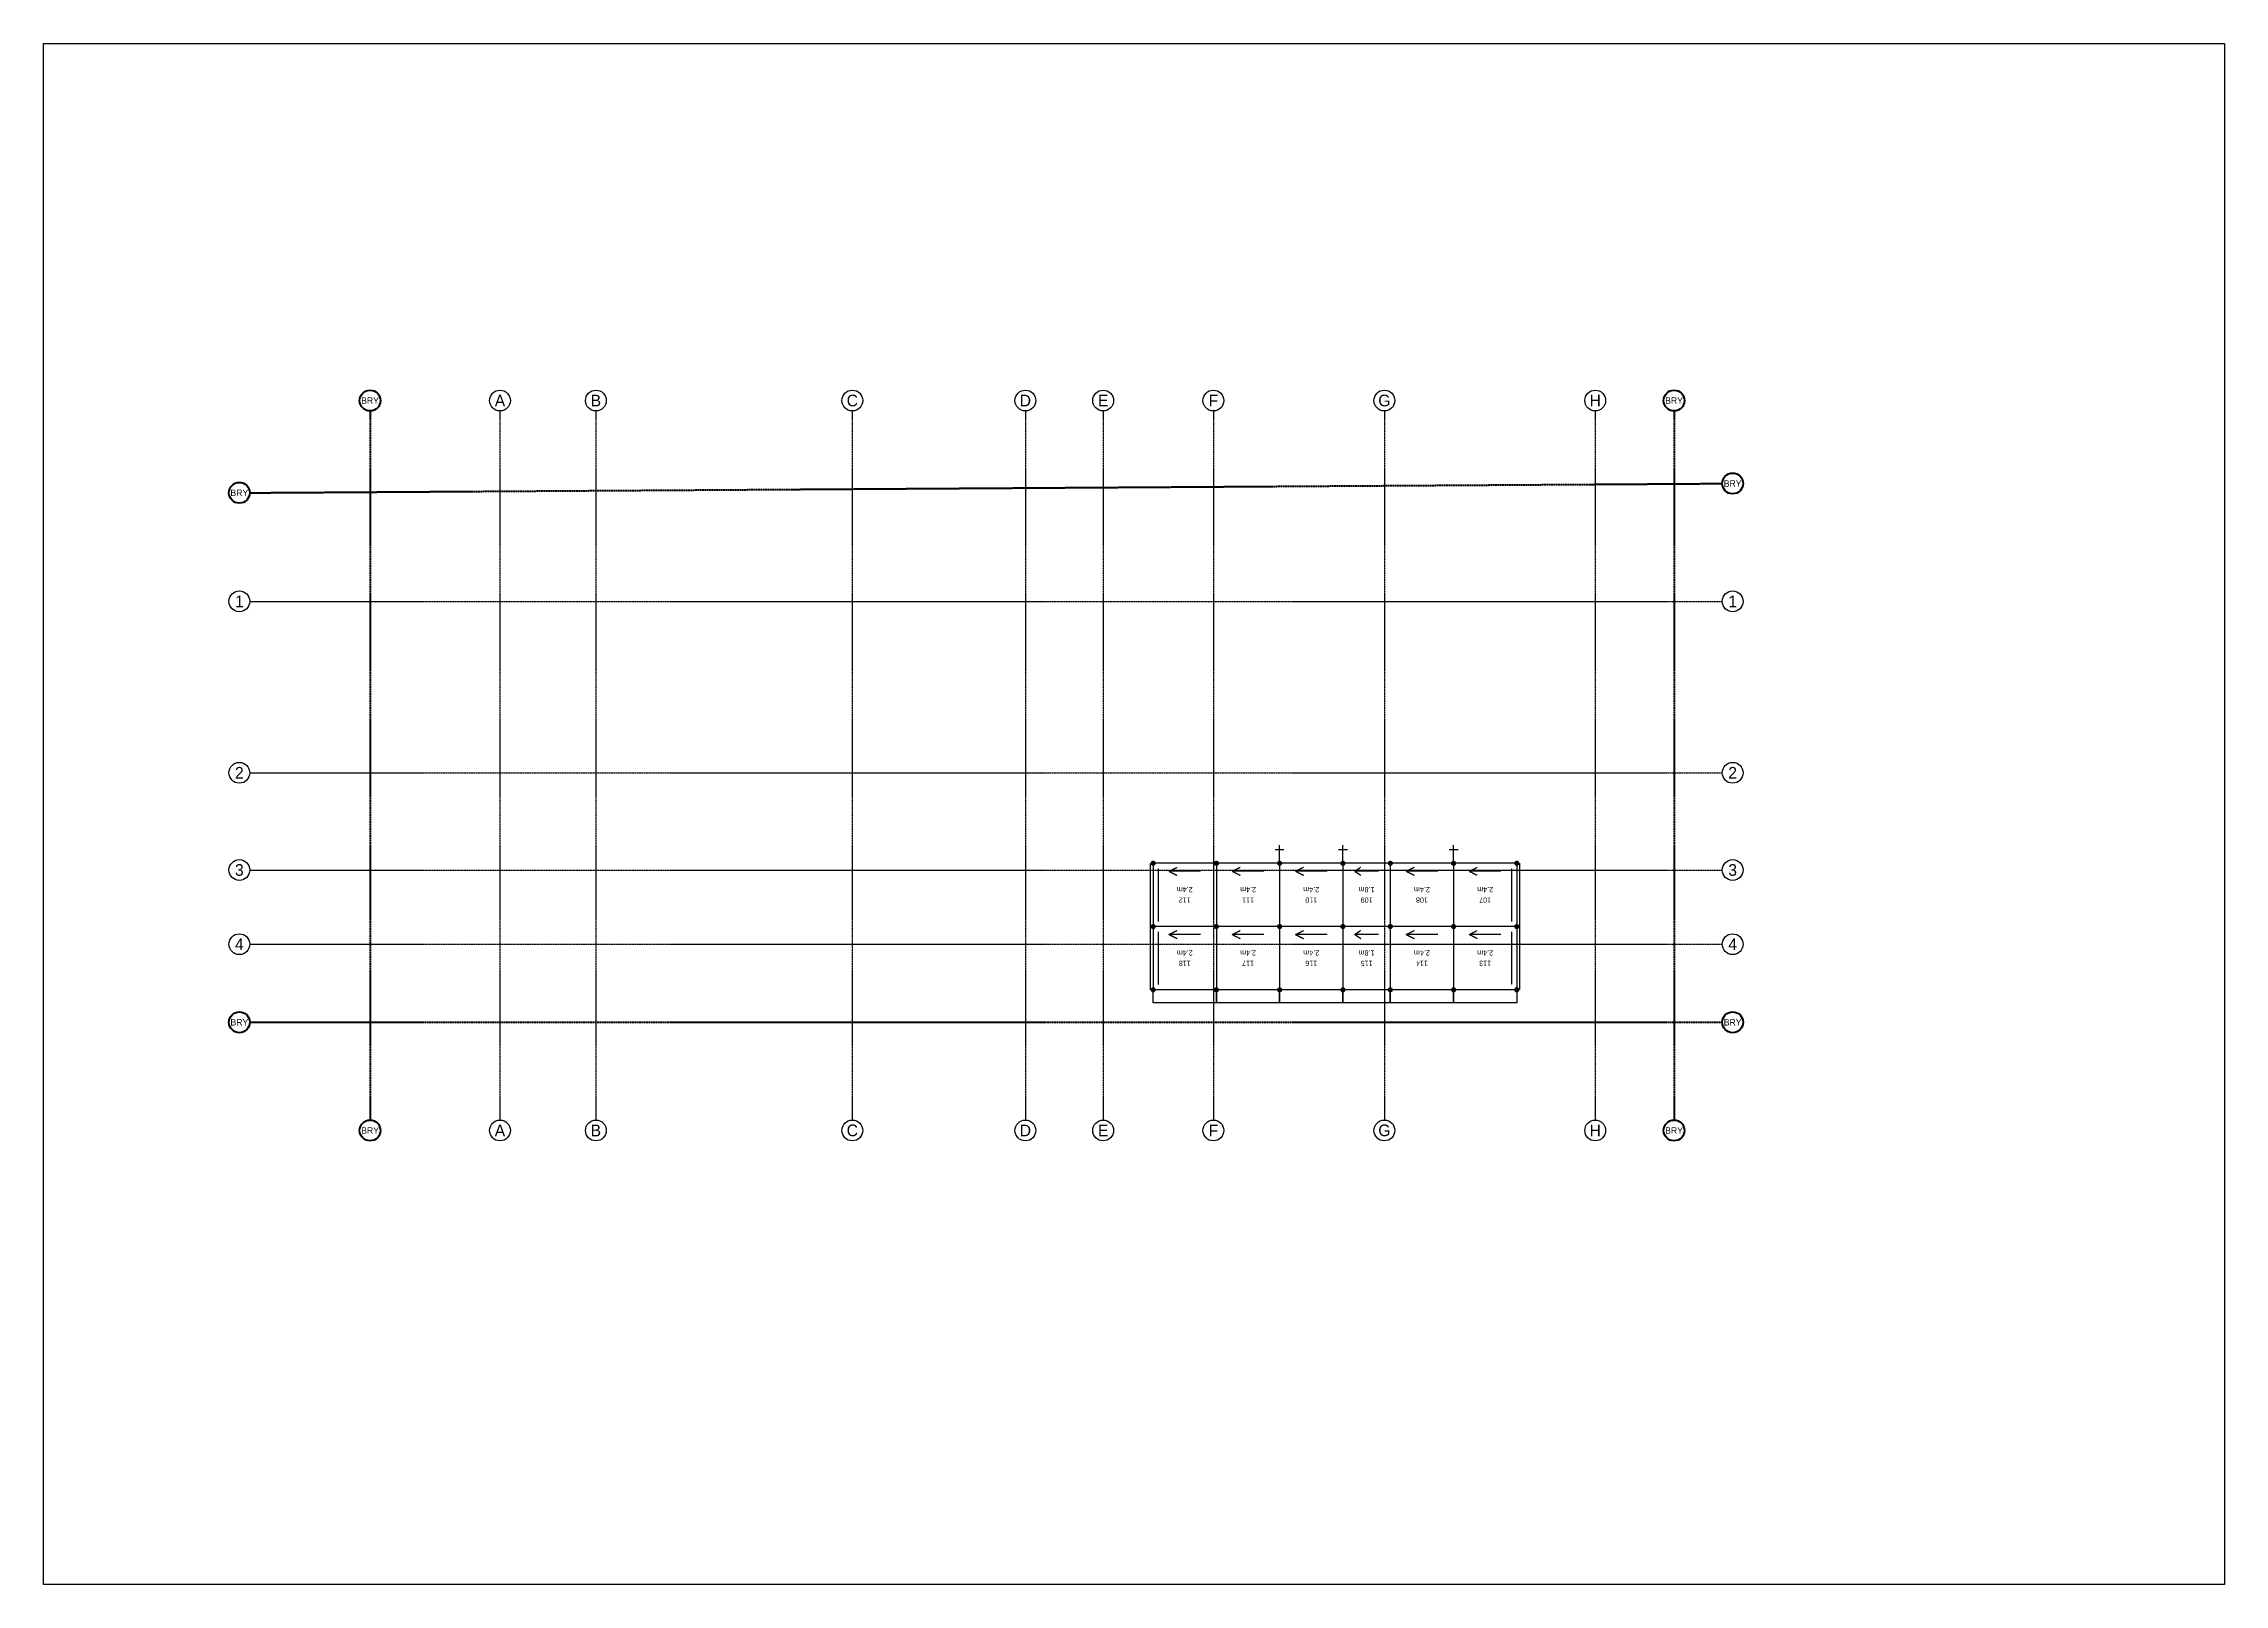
# Model space of a CAD drawing. Header units: millimetres. Extents: x -881708 to -119807, y 0 to 594021.
# Drawn here: x -881708 to -797600, y 534619 to 594021 of the extents above; entities that cross this region are included whole.
import ezdxf
from ezdxf.enums import TextEntityAlignment as Align

# ---------------------------------------------------------------- set-up
doc = ezdxf.new("R2010")
doc.units = ezdxf.units.MM
for name, pattern in [('ACAD_ISO02W100', [15, 12, -3]), ('KwikScaf_DASHED', [3.75, 2.5, -1.25]), ('KwikScaf_Line', [1, 1, 0])]:
    doc.linetypes.add(name, pattern=pattern)
for name, color, linetype in [('Grid Lines', 1, 'CONTINUOUS'), ('Images [2017.10.24]', 252, 'CONTINUOUS'), ('KwikScaf Schematic', 7, 'CONTINUOUS')]:
    doc.layers.add(name, color=color, linetype=linetype)
doc.styles.add('Waco', font='vrinda.ttf', dxfattribs={"height": 250})
picture_1 = doc.add_image_def('image34.tiff', size_in_pixel=(9934, 7016))

msp = doc.modelspace()

# ---------------------------------------------------------------- texts
at = {"layer": 'Grid Lines', "color": 142, "char_height": 250, "attachment_point": 5, "style": 'Waco'}
for insert in [(-869117.5, 580259.1), (-818825.5, 580259.1), (-816564.7, 577063.9), (-874158.4, 576703.9), (-874158.4, 556289.9), (-816564.7, 556289.9), (-869117.5, 552119.9), (-818825.5, 552119.9)]:
    msp.add_mtext_dynamic_manual_height_columns('BRY', width=637.099, gutter_width=1250, heights=[0], dxfattribs=dict(at, insert=insert))
at = {"layer": 'Grid Lines', "char_height": 450, "attachment_point": 5, "style": 'Waco'}
for s, insert in [('A', (-864107.5, 580259.1)), ('B', (-860407.5, 580259.1)), ('C', (-850517.5, 580259.1)), ('D', (-843842.5, 580259.1)), ('E', (-840842.5, 580259.1)), ('F', (-836592.5, 580259.1)), ('G', (-829997.5, 580259.1)), ('H', (-821865.5, 580259.1)), ('1', (-874158.4, 572518.9)), ('1', (-816564.7, 572518.9)), ('2', (-874158.4, 565908.9)), ('2', (-816564.7, 565908.9)), ('3', (-874158.4, 562159.9)), ('3', (-816564.7, 562159.9)), ('4', (-874158.4, 559299.9)), ('4', (-816564.7, 559299.9)), ('A', (-864107.5, 552119.9)), ('B', (-860407.5, 552119.9)), ('C', (-850517.5, 552119.9)), ('D', (-843842.5, 552119.9)), ('E', (-840842.5, 552119.9)), ('F', (-836592.5, 552119.9)), ('G', (-829997.5, 552119.9)), ('H', (-821865.5, 552119.9))]:
    msp.add_mtext_dynamic_manual_height_columns(s, width=637.099, gutter_width=1250, heights=[0], dxfattribs=dict(at, insert=insert))
at = {"layer": 'KwikScaf Schematic'}
for s, p in [('2.4m', (-837694.6, 561400.3)), ('112', (-837694.6, 561000.3)), ('2.4m', (-835255.6, 561400.3)), ('111', (-835255.6, 561000.3)), ('2.4m', (-832816.6, 561400.3)), ('110', (-832816.6, 561000.3)), ('1.8m', (-830682.6, 561400.3)), ('109', (-830682.6, 561000.3)), ('2.4m', (-828548.6, 561400.3)), ('108', (-828548.6, 561000.3)), ('2.4m', (-826109.6, 561400.3)), ('107', (-826109.6, 561000.3)), ('2.4m', (-837694.6, 558961.3)), ('118', (-837694.6, 558561.3)), ('2.4m', (-835255.6, 558961.3)), ('117', (-835255.6, 558561.3)), ('2.4m', (-832816.6, 558961.3)), ('116', (-832816.6, 558561.3)), ('1.8m', (-830682.6, 558961.3)), ('115', (-830682.6, 558561.3)), ('2.4m', (-828548.6, 558961.3)), ('114', (-828548.6, 558561.3)), ('2.4m', (-826109.6, 558961.3)), ('113', (-826109.6, 558561.3))]:
    msp.add_text(s, height=200, rotation=180, dxfattribs=at).set_placement(p, align=Align.MIDDLE_CENTER)

# ---------------------------------------------------------------- linework, layer by layer
at = {"layer": 'Grid Lines', "color": 142, "linetype": 'ACAD_ISO02W100', "lineweight": 40}
for points in [[(-869117.5, 579857.8), (-869117.5, 552521.1)], [(-818825.5, 579857.8), (-818825.5, 552521.1)], [(-873757.2, 576703.9), (-816966, 577061.4)], [(-873757.2, 556289.9), (-816966, 556289.9)]]:
    msp.add_lwpolyline(points, dxfattribs=at)
at = {"layer": 'Grid Lines', "linetype": 'ACAD_ISO02W100'}
for points in [[(-864107.5, 579857.8), (-864107.5, 552521.1)], [(-860407.5, 579857.8), (-860407.5, 552521.1)], [(-850517.5, 579857.8), (-850517.5, 552521.1)], [(-843842.5, 579857.8), (-843842.5, 552521.1)], [(-840842.5, 579857.8), (-840842.5, 552521.1)], [(-836592.5, 579857.8), (-836592.5, 552521.1)], [(-829997.5, 579857.8), (-829997.5, 552521.1)], [(-821865.5, 579857.8), (-821865.5, 552521.1)], [(-873757.2, 572518.9), (-816966, 572518.9)], [(-873757.2, 565908.9), (-816966, 565908.9)], [(-873757.2, 562159.9), (-816966, 562159.9)], [(-873757.2, 559299.9), (-816966, 559299.9)]]:
    msp.add_lwpolyline(points, dxfattribs=at)
at = {"layer": 'Grid Lines', "color": 142, "lineweight": 40}
for centre in [(-869117.5, 580259.1), (-818825.5, 580259.1), (-874158.4, 576703.9), (-816564.7, 577063.9), (-874158.4, 556289.9), (-816564.7, 556289.9), (-869117.5, 552119.9), (-818825.5, 552119.9)]:
    msp.add_circle(centre, 401.2, dxfattribs=at)
at = {"layer": 'Grid Lines'}
for centre in [(-864107.5, 580259.1), (-860407.5, 580259.1), (-850517.5, 580259.1), (-843842.5, 580259.1), (-840842.5, 580259.1), (-836592.5, 580259.1), (-829997.5, 580259.1), (-821865.5, 580259.1), (-874158.4, 572518.9), (-816564.7, 572518.9), (-874158.4, 565908.9), (-816564.7, 565908.9), (-874158.4, 562159.9), (-816564.7, 562159.9), (-874158.4, 559299.9), (-816564.7, 559299.9), (-864107.5, 552119.9), (-860407.5, 552119.9), (-850517.5, 552119.9), (-843842.5, 552119.9), (-840842.5, 552119.9), (-836592.5, 552119.9), (-829997.5, 552119.9), (-821865.5, 552119.9)]:
    msp.add_circle(centre, 401.2, dxfattribs=at)
at = {"layer": 'KwikScaf Schematic', "color": 3, "linetype": 'KwikScaf_Line'}
for p, q in [((-833861.1, 562944.8), (-834211.1, 562944.8)), ((-834036.1, 562419.8), (-834036.1, 563119.8)), ((-827154.1, 562944.8), (-827504.1, 562944.8)), ((-827329.1, 562419.8), (-827329.1, 563119.8)), ((-838914.1, 562419.8), (-838914.1, 559980.8)), ((-836475.1, 562419.8), (-838914.1, 562419.8)), ((-838304.3, 562114.9), (-837999.4, 562267.3)), ((-837084.8, 562114.9), (-838304.3, 562114.9)), ((-838304.3, 562114.9), (-837999.4, 561962.5)), ((-836475.1, 562419.8), (-836475.1, 559980.8)), ((-834036.1, 562419.8), (-836475.1, 562419.8)), ((-835865.3, 562114.9), (-835560.4, 562267.3)), ((-834645.8, 562114.9), (-835865.3, 562114.9)), ((-835865.3, 562114.9), (-835560.4, 561962.5)), ((-834036.1, 562419.8), (-834036.1, 559980.8)), ((-831597.1, 562419.8), (-834036.1, 562419.8)), ((-833426.3, 562114.9), (-833121.4, 562267.3)), ((-832206.8, 562114.9), (-833426.3, 562114.9)), ((-833426.3, 562114.9), (-833121.4, 561962.5)), ((-829768.1, 562419.8), (-829768.1, 559980.8)), ((-827329.1, 562419.8), (-829768.1, 562419.8)), ((-829158.3, 562114.9), (-828853.4, 562267.3)), ((-827938.8, 562114.9), (-829158.3, 562114.9)), ((-829158.3, 562114.9), (-828853.4, 561962.5)), ((-827329.1, 562419.8), (-827329.1, 559980.8)), ((-824890.1, 562419.8), (-827329.1, 562419.8)), ((-826719.3, 562114.9), (-826414.4, 562267.3)), ((-825499.8, 562114.9), (-826719.3, 562114.9)), ((-826719.3, 562114.9), (-826414.4, 561962.5)), ((-824890.1, 562419.8), (-824890.1, 559980.8)), ((-836475.1, 559980.8), (-838914.1, 559980.8)), ((-838914.1, 559980.8), (-838914.1, 557541.8)), ((-838304.3, 559675.9), (-837999.4, 559828.3)), ((-837084.8, 559675.9), (-838304.3, 559675.9)), ((-838304.3, 559675.9), (-837999.4, 559523.5)), ((-834036.1, 559980.8), (-836475.1, 559980.8)), ((-836475.1, 559980.8), (-836475.1, 557541.8)), ((-835865.3, 559675.9), (-835560.4, 559828.3)), ((-834645.8, 559675.9), (-835865.3, 559675.9)), ((-835865.3, 559675.9), (-835560.4, 559523.5)), ((-831597.1, 559980.8), (-834036.1, 559980.8)), ((-834036.1, 559980.8), (-834036.1, 557541.8)), ((-833426.3, 559675.9), (-833121.4, 559828.3)), ((-832206.8, 559675.9), (-833426.3, 559675.9)), ((-833426.3, 559675.9), (-833121.4, 559523.5)), ((-827329.1, 559980.8), (-829768.1, 559980.8)), ((-829768.1, 559980.8), (-829768.1, 557541.8)), ((-829158.3, 559675.9), (-828853.4, 559828.3)), ((-827938.8, 559675.9), (-829158.3, 559675.9)), ((-829158.3, 559675.9), (-828853.4, 559523.5)), ((-824890.1, 559980.8), (-827329.1, 559980.8)), ((-827329.1, 559980.8), (-827329.1, 557541.8)), ((-826719.3, 559675.9), (-826414.4, 559828.3)), ((-825499.8, 559675.9), (-826719.3, 559675.9)), ((-826719.3, 559675.9), (-826414.4, 559523.5)), ((-824890.1, 559980.8), (-824890.1, 557541.8)), ((-836475.1, 557541.8), (-838914.1, 557541.8)), ((-838914.1, 557033.8), (-838914.1, 557541.8)), ((-836475.1, 557033.8), (-838914.1, 557033.8)), ((-834036.1, 557541.8), (-836475.1, 557541.8)), ((-836475.1, 557033.8), (-836475.1, 557541.8)), ((-836475.1, 557541.8), (-836475.1, 557033.8)), ((-834036.1, 557033.8), (-836475.1, 557033.8)), ((-831597.1, 557541.8), (-834036.1, 557541.8)), ((-834036.1, 557033.8), (-834036.1, 557541.8)), ((-834036.1, 557541.8), (-834036.1, 557033.8)), ((-831597.1, 557033.8), (-834036.1, 557033.8)), ((-831597.1, 557541.8), (-831597.1, 557033.8)), ((-827329.1, 557541.8), (-829768.1, 557541.8)), ((-829768.1, 557033.8), (-829768.1, 557541.8)), ((-827329.1, 557033.8), (-829768.1, 557033.8)), ((-824890.1, 557541.8), (-827329.1, 557541.8)), ((-827329.1, 557033.8), (-827329.1, 557541.8)), ((-827329.1, 557541.8), (-827329.1, 557033.8)), ((-824890.1, 557033.8), (-827329.1, 557033.8)), ((-824890.1, 557541.8), (-824890.1, 557033.8))]:
    msp.add_line(p, q, dxfattribs=at)
at = {"layer": 'KwikScaf Schematic', "color": 5, "linetype": 'KwikScaf_Line'}
for p, q in [((-831422.1, 562944.8), (-831772.1, 562944.8)), ((-831597.1, 562419.8), (-831597.1, 563119.8)), ((-831597.1, 562419.8), (-831597.1, 559980.8)), ((-829768.1, 562419.8), (-831597.1, 562419.8)), ((-831139.8, 562114.9), (-830911.2, 562267.3)), ((-830225.3, 562114.9), (-831139.8, 562114.9)), ((-831139.8, 562114.9), (-830911.2, 561962.5)), ((-829768.1, 559980.8), (-831597.1, 559980.8)), ((-831597.1, 559980.8), (-831597.1, 557541.8)), ((-831139.8, 559675.9), (-830911.2, 559828.3)), ((-830225.3, 559675.9), (-831139.8, 559675.9)), ((-831139.8, 559675.9), (-830911.2, 559523.5)), ((-829768.1, 557541.8), (-831597.1, 557541.8)), ((-831597.1, 557033.8), (-831597.1, 557541.8)), ((-829768.1, 557033.8), (-831597.1, 557033.8)), ((-829768.1, 557541.8), (-829768.1, 557033.8))]:
    msp.add_line(p, q, dxfattribs=at)
at = {"layer": 'KwikScaf Schematic', "color": 3, "linetype": 'KwikScaf_DASHED'}
for p, q in [((-839014.1, 559980.8), (-839014.1, 562419.8)), ((-838714.1, 560180.8), (-838714.1, 562219.8)), ((-825090.1, 562219.8), (-825090.1, 560180.8)), ((-824790.1, 562419.8), (-824790.1, 559980.8)), ((-839014.1, 557541.8), (-839014.1, 559980.8)), ((-838714.1, 557741.8), (-838714.1, 559780.8)), ((-825090.1, 559780.8), (-825090.1, 557741.8)), ((-824790.1, 559980.8), (-824790.1, 557541.8))]:
    msp.add_line(p, q, dxfattribs=at)
at = {"layer": 'KwikScaf Schematic', "color": 3, "linetype": 'KwikScaf_Line'}
for points in [[(-838914.1, 562369.8, 100, 100, -0.1989124), (-838949.4, 562384.4, 100, 100, -0.1989124), (-838964.1, 562419.8, 100, 100, -0.1989124), (-838949.4, 562455.1, 100, 100, -0.1989124), (-838914.1, 562469.8, 100, 100, -0.1989124), (-838878.7, 562455.1, 100, 100, -0.1989124), (-838864.1, 562419.8, 100, 100, -0.1989124), (-838878.7, 562384.4, 100, 100, -0.1989124)], [(-836475.1, 562369.8, 100, 100, -0.1989124), (-836510.4, 562384.4, 100, 100, -0.1989124), (-836525.1, 562419.8, 100, 100, -0.1989124), (-836510.4, 562455.1, 100, 100, -0.1989124), (-836475.1, 562469.8, 100, 100, -0.1989124), (-836439.7, 562455.1, 100, 100, -0.1989124), (-836425.1, 562419.8, 100, 100, -0.1989124), (-836439.7, 562384.4, 100, 100, -0.1989124)], [(-834036.1, 562369.8, 100, 100, -0.1989124), (-834071.4, 562384.4, 100, 100, -0.1989124), (-834086.1, 562419.8, 100, 100, -0.1989124), (-834071.4, 562455.1, 100, 100, -0.1989124), (-834036.1, 562469.8, 100, 100, -0.1989124), (-834000.7, 562455.1, 100, 100, -0.1989124), (-833986.1, 562419.8, 100, 100, -0.1989124), (-834000.7, 562384.4, 100, 100, -0.1989124)], [(-829768.1, 562369.8, 100, 100, -0.1989124), (-829803.4, 562384.4, 100, 100, -0.1989124), (-829818.1, 562419.8, 100, 100, -0.1989124), (-829803.4, 562455.1, 100, 100, -0.1989124), (-829768.1, 562469.8, 100, 100, -0.1989124), (-829732.7, 562455.1, 100, 100, -0.1989124), (-829718.1, 562419.8, 100, 100, -0.1989124), (-829732.7, 562384.4, 100, 100, -0.1989124)], [(-827329.1, 562369.8, 100, 100, -0.1989124), (-827364.4, 562384.4, 100, 100, -0.1989124), (-827379.1, 562419.8, 100, 100, -0.1989124), (-827364.4, 562455.1, 100, 100, -0.1989124), (-827329.1, 562469.8, 100, 100, -0.1989124), (-827293.7, 562455.1, 100, 100, -0.1989124), (-827279.1, 562419.8, 100, 100, -0.1989124), (-827293.7, 562384.4, 100, 100, -0.1989124)], [(-838914.1, 559930.8, 100, 100, -0.1989124), (-838949.4, 559945.4, 100, 100, -0.1989124), (-838964.1, 559980.8, 100, 100, -0.1989124), (-838949.4, 560016.1, 100, 100, -0.1989124), (-838914.1, 560030.8, 100, 100, -0.1989124), (-838878.7, 560016.1, 100, 100, -0.1989124), (-838864.1, 559980.8, 100, 100, -0.1989124), (-838878.7, 559945.4, 100, 100, -0.1989124)], [(-836475.1, 559930.8, 100, 100, -0.1989124), (-836510.4, 559945.4, 100, 100, -0.1989124), (-836525.1, 559980.8, 100, 100, -0.1989124), (-836510.4, 560016.1, 100, 100, -0.1989124), (-836475.1, 560030.8, 100, 100, -0.1989124), (-836439.7, 560016.1, 100, 100, -0.1989124), (-836425.1, 559980.8, 100, 100, -0.1989124), (-836439.7, 559945.4, 100, 100, -0.1989124)], [(-836475.1, 559930.8, 100, 100, -0.1989124), (-836510.4, 559945.4, 100, 100, -0.1989124), (-836525.1, 559980.8, 100, 100, -0.1989124), (-836510.4, 560016.1, 100, 100, -0.1989124), (-836475.1, 560030.8, 100, 100, -0.1989124), (-836439.7, 560016.1, 100, 100, -0.1989124), (-836425.1, 559980.8, 100, 100, -0.1989124), (-836439.7, 559945.4, 100, 100, -0.1989124)], [(-834036.1, 559930.8, 100, 100, -0.1989124), (-834071.4, 559945.4, 100, 100, -0.1989124), (-834086.1, 559980.8, 100, 100, -0.1989124), (-834071.4, 560016.1, 100, 100, -0.1989124), (-834036.1, 560030.8, 100, 100, -0.1989124), (-834000.7, 560016.1, 100, 100, -0.1989124), (-833986.1, 559980.8, 100, 100, -0.1989124), (-834000.7, 559945.4, 100, 100, -0.1989124)], [(-834036.1, 559930.8, 100, 100, -0.1989124), (-834071.4, 559945.4, 100, 100, -0.1989124), (-834086.1, 559980.8, 100, 100, -0.1989124), (-834071.4, 560016.1, 100, 100, -0.1989124), (-834036.1, 560030.8, 100, 100, -0.1989124), (-834000.7, 560016.1, 100, 100, -0.1989124), (-833986.1, 559980.8, 100, 100, -0.1989124), (-834000.7, 559945.4, 100, 100, -0.1989124)], [(-831597.1, 559930.8, 100, 100, -0.1989124), (-831632.4, 559945.4, 100, 100, -0.1989124), (-831647.1, 559980.8, 100, 100, -0.1989124), (-831632.4, 560016.1, 100, 100, -0.1989124), (-831597.1, 560030.8, 100, 100, -0.1989124), (-831561.7, 560016.1, 100, 100, -0.1989124), (-831547.1, 559980.8, 100, 100, -0.1989124), (-831561.7, 559945.4, 100, 100, -0.1989124)], [(-829768.1, 559930.8, 100, 100, -0.1989124), (-829803.4, 559945.4, 100, 100, -0.1989124), (-829818.1, 559980.8, 100, 100, -0.1989124), (-829803.4, 560016.1, 100, 100, -0.1989124), (-829768.1, 560030.8, 100, 100, -0.1989124), (-829732.7, 560016.1, 100, 100, -0.1989124), (-829718.1, 559980.8, 100, 100, -0.1989124), (-829732.7, 559945.4, 100, 100, -0.1989124)], [(-827329.1, 559930.8, 100, 100, -0.1989124), (-827364.4, 559945.4, 100, 100, -0.1989124), (-827379.1, 559980.8, 100, 100, -0.1989124), (-827364.4, 560016.1, 100, 100, -0.1989124), (-827329.1, 560030.8, 100, 100, -0.1989124), (-827293.7, 560016.1, 100, 100, -0.1989124), (-827279.1, 559980.8, 100, 100, -0.1989124), (-827293.7, 559945.4, 100, 100, -0.1989124)], [(-827329.1, 559930.8, 100, 100, -0.1989124), (-827364.4, 559945.4, 100, 100, -0.1989124), (-827379.1, 559980.8, 100, 100, -0.1989124), (-827364.4, 560016.1, 100, 100, -0.1989124), (-827329.1, 560030.8, 100, 100, -0.1989124), (-827293.7, 560016.1, 100, 100, -0.1989124), (-827279.1, 559980.8, 100, 100, -0.1989124), (-827293.7, 559945.4, 100, 100, -0.1989124)], [(-824890.1, 559930.8, 100, 100, -0.1989124), (-824925.4, 559945.4, 100, 100, -0.1989124), (-824940.1, 559980.8, 100, 100, -0.1989124), (-824925.4, 560016.1, 100, 100, -0.1989124), (-824890.1, 560030.8, 100, 100, -0.1989124), (-824854.7, 560016.1, 100, 100, -0.1989124), (-824840.1, 559980.8, 100, 100, -0.1989124), (-824854.7, 559945.4, 100, 100, -0.1989124)], [(-836475.1, 557491.8, 100, 100, -0.1989124), (-836510.4, 557506.4, 100, 100, -0.1989124), (-836525.1, 557541.8, 100, 100, -0.1989124), (-836510.4, 557577.1, 100, 100, -0.1989124), (-836475.1, 557591.8, 100, 100, -0.1989124), (-836439.7, 557577.1, 100, 100, -0.1989124), (-836425.1, 557541.8, 100, 100, -0.1989124), (-836439.7, 557506.4, 100, 100, -0.1989124)], [(-834036.1, 557491.8, 100, 100, -0.1989124), (-834071.4, 557506.4, 100, 100, -0.1989124), (-834086.1, 557541.8, 100, 100, -0.1989124), (-834071.4, 557577.1, 100, 100, -0.1989124), (-834036.1, 557591.8, 100, 100, -0.1989124), (-834000.7, 557577.1, 100, 100, -0.1989124), (-833986.1, 557541.8, 100, 100, -0.1989124), (-834000.7, 557506.4, 100, 100, -0.1989124)], [(-831597.1, 557491.8, 100, 100, -0.1989124), (-831632.4, 557506.4, 100, 100, -0.1989124), (-831647.1, 557541.8, 100, 100, -0.1989124), (-831632.4, 557577.1, 100, 100, -0.1989124), (-831597.1, 557591.8, 100, 100, -0.1989124), (-831561.7, 557577.1, 100, 100, -0.1989124), (-831547.1, 557541.8, 100, 100, -0.1989124), (-831561.7, 557506.4, 100, 100, -0.1989124)], [(-827329.1, 557491.8, 100, 100, -0.1989124), (-827364.4, 557506.4, 100, 100, -0.1989124), (-827379.1, 557541.8, 100, 100, -0.1989124), (-827364.4, 557577.1, 100, 100, -0.1989124), (-827329.1, 557591.8, 100, 100, -0.1989124), (-827293.7, 557577.1, 100, 100, -0.1989124), (-827279.1, 557541.8, 100, 100, -0.1989124), (-827293.7, 557506.4, 100, 100, -0.1989124)], [(-824890.1, 557491.8, 100, 100, -0.1989124), (-824925.4, 557506.4, 100, 100, -0.1989124), (-824940.1, 557541.8, 100, 100, -0.1989124), (-824925.4, 557577.1, 100, 100, -0.1989124), (-824890.1, 557591.8, 100, 100, -0.1989124), (-824854.7, 557577.1, 100, 100, -0.1989124), (-824840.1, 557541.8, 100, 100, -0.1989124), (-824854.7, 557506.4, 100, 100, -0.1989124)]]:
    msp.add_lwpolyline(points, format="xyseb", close=True, dxfattribs=at)
at = {"layer": 'KwikScaf Schematic', "color": 3, "linetype": 'KwikScaf_Line', "const_width": 100}
for points in [[(-836475.1, 562369.8, -0.1989124), (-836510.4, 562384.4, -0.1989124), (-836525.1, 562419.8, -0.1989124), (-836510.4, 562455.1, -0.1989124), (-836475.1, 562469.8, -0.1989124), (-836439.7, 562455.1, -0.1989124), (-836425.1, 562419.8, -0.1989124), (-836439.7, 562384.4, -0.1989124)], [(-834036.1, 562369.8, -0.1989124), (-834071.4, 562384.4, -0.1989124), (-834086.1, 562419.8, -0.1989124), (-834071.4, 562455.1, -0.1989124), (-834036.1, 562469.8, -0.1989124), (-834000.7, 562455.1, -0.1989124), (-833986.1, 562419.8, -0.1989124), (-834000.7, 562384.4, -0.1989124)], [(-831597.1, 562369.8, -0.1989124), (-831632.4, 562384.4, -0.1989124), (-831647.1, 562419.8, -0.1989124), (-831632.4, 562455.1, -0.1989124), (-831597.1, 562469.8, -0.1989124), (-831561.7, 562455.1, -0.1989124), (-831547.1, 562419.8, -0.1989124), (-831561.7, 562384.4, -0.1989124)], [(-827329.1, 562369.8, -0.1989124), (-827364.4, 562384.4, -0.1989124), (-827379.1, 562419.8, -0.1989124), (-827364.4, 562455.1, -0.1989124), (-827329.1, 562469.8, -0.1989124), (-827293.7, 562455.1, -0.1989124), (-827279.1, 562419.8, -0.1989124), (-827293.7, 562384.4, -0.1989124)], [(-824890.1, 562369.8, -0.1989124), (-824925.4, 562384.4, -0.1989124), (-824940.1, 562419.8, -0.1989124), (-824925.4, 562455.1, -0.1989124), (-824890.1, 562469.8, -0.1989124), (-824854.7, 562455.1, -0.1989124), (-824840.1, 562419.8, -0.1989124), (-824854.7, 562384.4, -0.1989124)], [(-838914.1, 559930.8, -0.1989124), (-838949.4, 559945.4, -0.1989124), (-838964.1, 559980.8, -0.1989124), (-838949.4, 560016.1, -0.1989124), (-838914.1, 560030.8, -0.1989124), (-838878.7, 560016.1, -0.1989124), (-838864.1, 559980.8, -0.1989124), (-838878.7, 559945.4, -0.1989124)], [(-836475.1, 559930.8, -0.1989124), (-836510.4, 559945.4, -0.1989124), (-836525.1, 559980.8, -0.1989124), (-836510.4, 560016.1, -0.1989124), (-836475.1, 560030.8, -0.1989124), (-836439.7, 560016.1, -0.1989124), (-836425.1, 559980.8, -0.1989124), (-836439.7, 559945.4, -0.1989124)], [(-836475.1, 559930.8, -0.1989124), (-836510.4, 559945.4, -0.1989124), (-836525.1, 559980.8, -0.1989124), (-836510.4, 560016.1, -0.1989124), (-836475.1, 560030.8, -0.1989124), (-836439.7, 560016.1, -0.1989124), (-836425.1, 559980.8, -0.1989124), (-836439.7, 559945.4, -0.1989124)], [(-834036.1, 559930.8, -0.1989124), (-834071.4, 559945.4, -0.1989124), (-834086.1, 559980.8, -0.1989124), (-834071.4, 560016.1, -0.1989124), (-834036.1, 560030.8, -0.1989124), (-834000.7, 560016.1, -0.1989124), (-833986.1, 559980.8, -0.1989124), (-834000.7, 559945.4, -0.1989124)], [(-834036.1, 559930.8, -0.1989124), (-834071.4, 559945.4, -0.1989124), (-834086.1, 559980.8, -0.1989124), (-834071.4, 560016.1, -0.1989124), (-834036.1, 560030.8, -0.1989124), (-834000.7, 560016.1, -0.1989124), (-833986.1, 559980.8, -0.1989124), (-834000.7, 559945.4, -0.1989124)], [(-831597.1, 559930.8, -0.1989124), (-831632.4, 559945.4, -0.1989124), (-831647.1, 559980.8, -0.1989124), (-831632.4, 560016.1, -0.1989124), (-831597.1, 560030.8, -0.1989124), (-831561.7, 560016.1, -0.1989124), (-831547.1, 559980.8, -0.1989124), (-831561.7, 559945.4, -0.1989124)], [(-829768.1, 559930.8, -0.1989124), (-829803.4, 559945.4, -0.1989124), (-829818.1, 559980.8, -0.1989124), (-829803.4, 560016.1, -0.1989124), (-829768.1, 560030.8, -0.1989124), (-829732.7, 560016.1, -0.1989124), (-829718.1, 559980.8, -0.1989124), (-829732.7, 559945.4, -0.1989124)], [(-827329.1, 559930.8, -0.1989124), (-827364.4, 559945.4, -0.1989124), (-827379.1, 559980.8, -0.1989124), (-827364.4, 560016.1, -0.1989124), (-827329.1, 560030.8, -0.1989124), (-827293.7, 560016.1, -0.1989124), (-827279.1, 559980.8, -0.1989124), (-827293.7, 559945.4, -0.1989124)], [(-827329.1, 559930.8, -0.1989124), (-827364.4, 559945.4, -0.1989124), (-827379.1, 559980.8, -0.1989124), (-827364.4, 560016.1, -0.1989124), (-827329.1, 560030.8, -0.1989124), (-827293.7, 560016.1, -0.1989124), (-827279.1, 559980.8, -0.1989124), (-827293.7, 559945.4, -0.1989124)], [(-824890.1, 559930.8, -0.1989124), (-824925.4, 559945.4, -0.1989124), (-824940.1, 559980.8, -0.1989124), (-824925.4, 560016.1, -0.1989124), (-824890.1, 560030.8, -0.1989124), (-824854.7, 560016.1, -0.1989124), (-824840.1, 559980.8, -0.1989124), (-824854.7, 559945.4, -0.1989124)], [(-838914.1, 557491.8, -0.1989124), (-838949.4, 557506.4, -0.1989124), (-838964.1, 557541.8, -0.1989124), (-838949.4, 557577.1, -0.1989124), (-838914.1, 557591.8, -0.1989124), (-838878.7, 557577.1, -0.1989124), (-838864.1, 557541.8, -0.1989124), (-838878.7, 557506.4, -0.1989124)], [(-836475.1, 557491.8, -0.1989124), (-836510.4, 557506.4, -0.1989124), (-836525.1, 557541.8, -0.1989124), (-836510.4, 557577.1, -0.1989124), (-836475.1, 557591.8, -0.1989124), (-836439.7, 557577.1, -0.1989124), (-836425.1, 557541.8, -0.1989124), (-836439.7, 557506.4, -0.1989124)], [(-834036.1, 557491.8, -0.1989124), (-834071.4, 557506.4, -0.1989124), (-834086.1, 557541.8, -0.1989124), (-834071.4, 557577.1, -0.1989124), (-834036.1, 557591.8, -0.1989124), (-834000.7, 557577.1, -0.1989124), (-833986.1, 557541.8, -0.1989124), (-834000.7, 557506.4, -0.1989124)], [(-829768.1, 557491.8, -0.1989124), (-829803.4, 557506.4, -0.1989124), (-829818.1, 557541.8, -0.1989124), (-829803.4, 557577.1, -0.1989124), (-829768.1, 557591.8, -0.1989124), (-829732.7, 557577.1, -0.1989124), (-829718.1, 557541.8, -0.1989124), (-829732.7, 557506.4, -0.1989124)], [(-827329.1, 557491.8, -0.1989124), (-827364.4, 557506.4, -0.1989124), (-827379.1, 557541.8, -0.1989124), (-827364.4, 557577.1, -0.1989124), (-827329.1, 557591.8, -0.1989124), (-827293.7, 557577.1, -0.1989124), (-827279.1, 557541.8, -0.1989124), (-827293.7, 557506.4, -0.1989124)]]:
    msp.add_lwpolyline(points, format="xyb", close=True, dxfattribs=at)
at = {"layer": 'KwikScaf Schematic', "color": 5, "linetype": 'KwikScaf_Line'}
for points in [[(-831597.1, 562369.8, 100, 100, -0.1989124), (-831632.4, 562384.4, 100, 100, -0.1989124), (-831647.1, 562419.8, 100, 100, -0.1989124), (-831632.4, 562455.1, 100, 100, -0.1989124), (-831597.1, 562469.8, 100, 100, -0.1989124), (-831561.7, 562455.1, 100, 100, -0.1989124), (-831547.1, 562419.8, 100, 100, -0.1989124), (-831561.7, 562384.4, 100, 100, -0.1989124)], [(-831597.1, 559930.8, 100, 100, -0.1989124), (-831632.4, 559945.4, 100, 100, -0.1989124), (-831647.1, 559980.8, 100, 100, -0.1989124), (-831632.4, 560016.1, 100, 100, -0.1989124), (-831597.1, 560030.8, 100, 100, -0.1989124), (-831561.7, 560016.1, 100, 100, -0.1989124), (-831547.1, 559980.8, 100, 100, -0.1989124), (-831561.7, 559945.4, 100, 100, -0.1989124)], [(-831597.1, 559930.8, 100, 100, -0.1989124), (-831632.4, 559945.4, 100, 100, -0.1989124), (-831647.1, 559980.8, 100, 100, -0.1989124), (-831632.4, 560016.1, 100, 100, -0.1989124), (-831597.1, 560030.8, 100, 100, -0.1989124), (-831561.7, 560016.1, 100, 100, -0.1989124), (-831547.1, 559980.8, 100, 100, -0.1989124), (-831561.7, 559945.4, 100, 100, -0.1989124)], [(-829768.1, 559930.8, 100, 100, -0.1989124), (-829803.4, 559945.4, 100, 100, -0.1989124), (-829818.1, 559980.8, 100, 100, -0.1989124), (-829803.4, 560016.1, 100, 100, -0.1989124), (-829768.1, 560030.8, 100, 100, -0.1989124), (-829732.7, 560016.1, 100, 100, -0.1989124), (-829718.1, 559980.8, 100, 100, -0.1989124), (-829732.7, 559945.4, 100, 100, -0.1989124)], [(-831597.1, 557491.8, 100, 100, -0.1989124), (-831632.4, 557506.4, 100, 100, -0.1989124), (-831647.1, 557541.8, 100, 100, -0.1989124), (-831632.4, 557577.1, 100, 100, -0.1989124), (-831597.1, 557591.8, 100, 100, -0.1989124), (-831561.7, 557577.1, 100, 100, -0.1989124), (-831547.1, 557541.8, 100, 100, -0.1989124), (-831561.7, 557506.4, 100, 100, -0.1989124)], [(-829768.1, 557491.8, 100, 100, -0.1989124), (-829803.4, 557506.4, 100, 100, -0.1989124), (-829818.1, 557541.8, 100, 100, -0.1989124), (-829803.4, 557577.1, 100, 100, -0.1989124), (-829768.1, 557591.8, 100, 100, -0.1989124), (-829732.7, 557577.1, 100, 100, -0.1989124), (-829718.1, 557541.8, 100, 100, -0.1989124), (-829732.7, 557506.4, 100, 100, -0.1989124)]]:
    msp.add_lwpolyline(points, format="xyseb", close=True, dxfattribs=at)
at = {"layer": 'KwikScaf Schematic', "color": 5, "linetype": 'KwikScaf_Line', "const_width": 100}
for points in [[(-829768.1, 562369.8, -0.1989124), (-829803.4, 562384.4, -0.1989124), (-829818.1, 562419.8, -0.1989124), (-829803.4, 562455.1, -0.1989124), (-829768.1, 562469.8, -0.1989124), (-829732.7, 562455.1, -0.1989124), (-829718.1, 562419.8, -0.1989124), (-829732.7, 562384.4, -0.1989124)], [(-829768.1, 559930.8, -0.1989124), (-829803.4, 559945.4, -0.1989124), (-829818.1, 559980.8, -0.1989124), (-829803.4, 560016.1, -0.1989124), (-829768.1, 560030.8, -0.1989124), (-829732.7, 560016.1, -0.1989124), (-829718.1, 559980.8, -0.1989124), (-829732.7, 559945.4, -0.1989124)]]:
    msp.add_lwpolyline(points, format="xyb", close=True, dxfattribs=at)

msp.set_redraw_order([(e.dxf.handle, doc.entitydb.next_handle()) for e in msp.query("TEXT MTEXT ATTDEF DIMENSION ARC_DIMENSION")])  # texts and dimensions are drawn at this point

# ---------------------------------------------------------------- pictures from other files: only their frames are drawn
at = {"layer": 'Images [2017.10.24]'}
image = msp.add_image(picture_1, insert=(-881707.9, 534619.2), size_in_units=(84107.9, 59402.1), dxfattribs=at)
image.dxf.flags = 15

doc.saveas('drawing.dxf')
